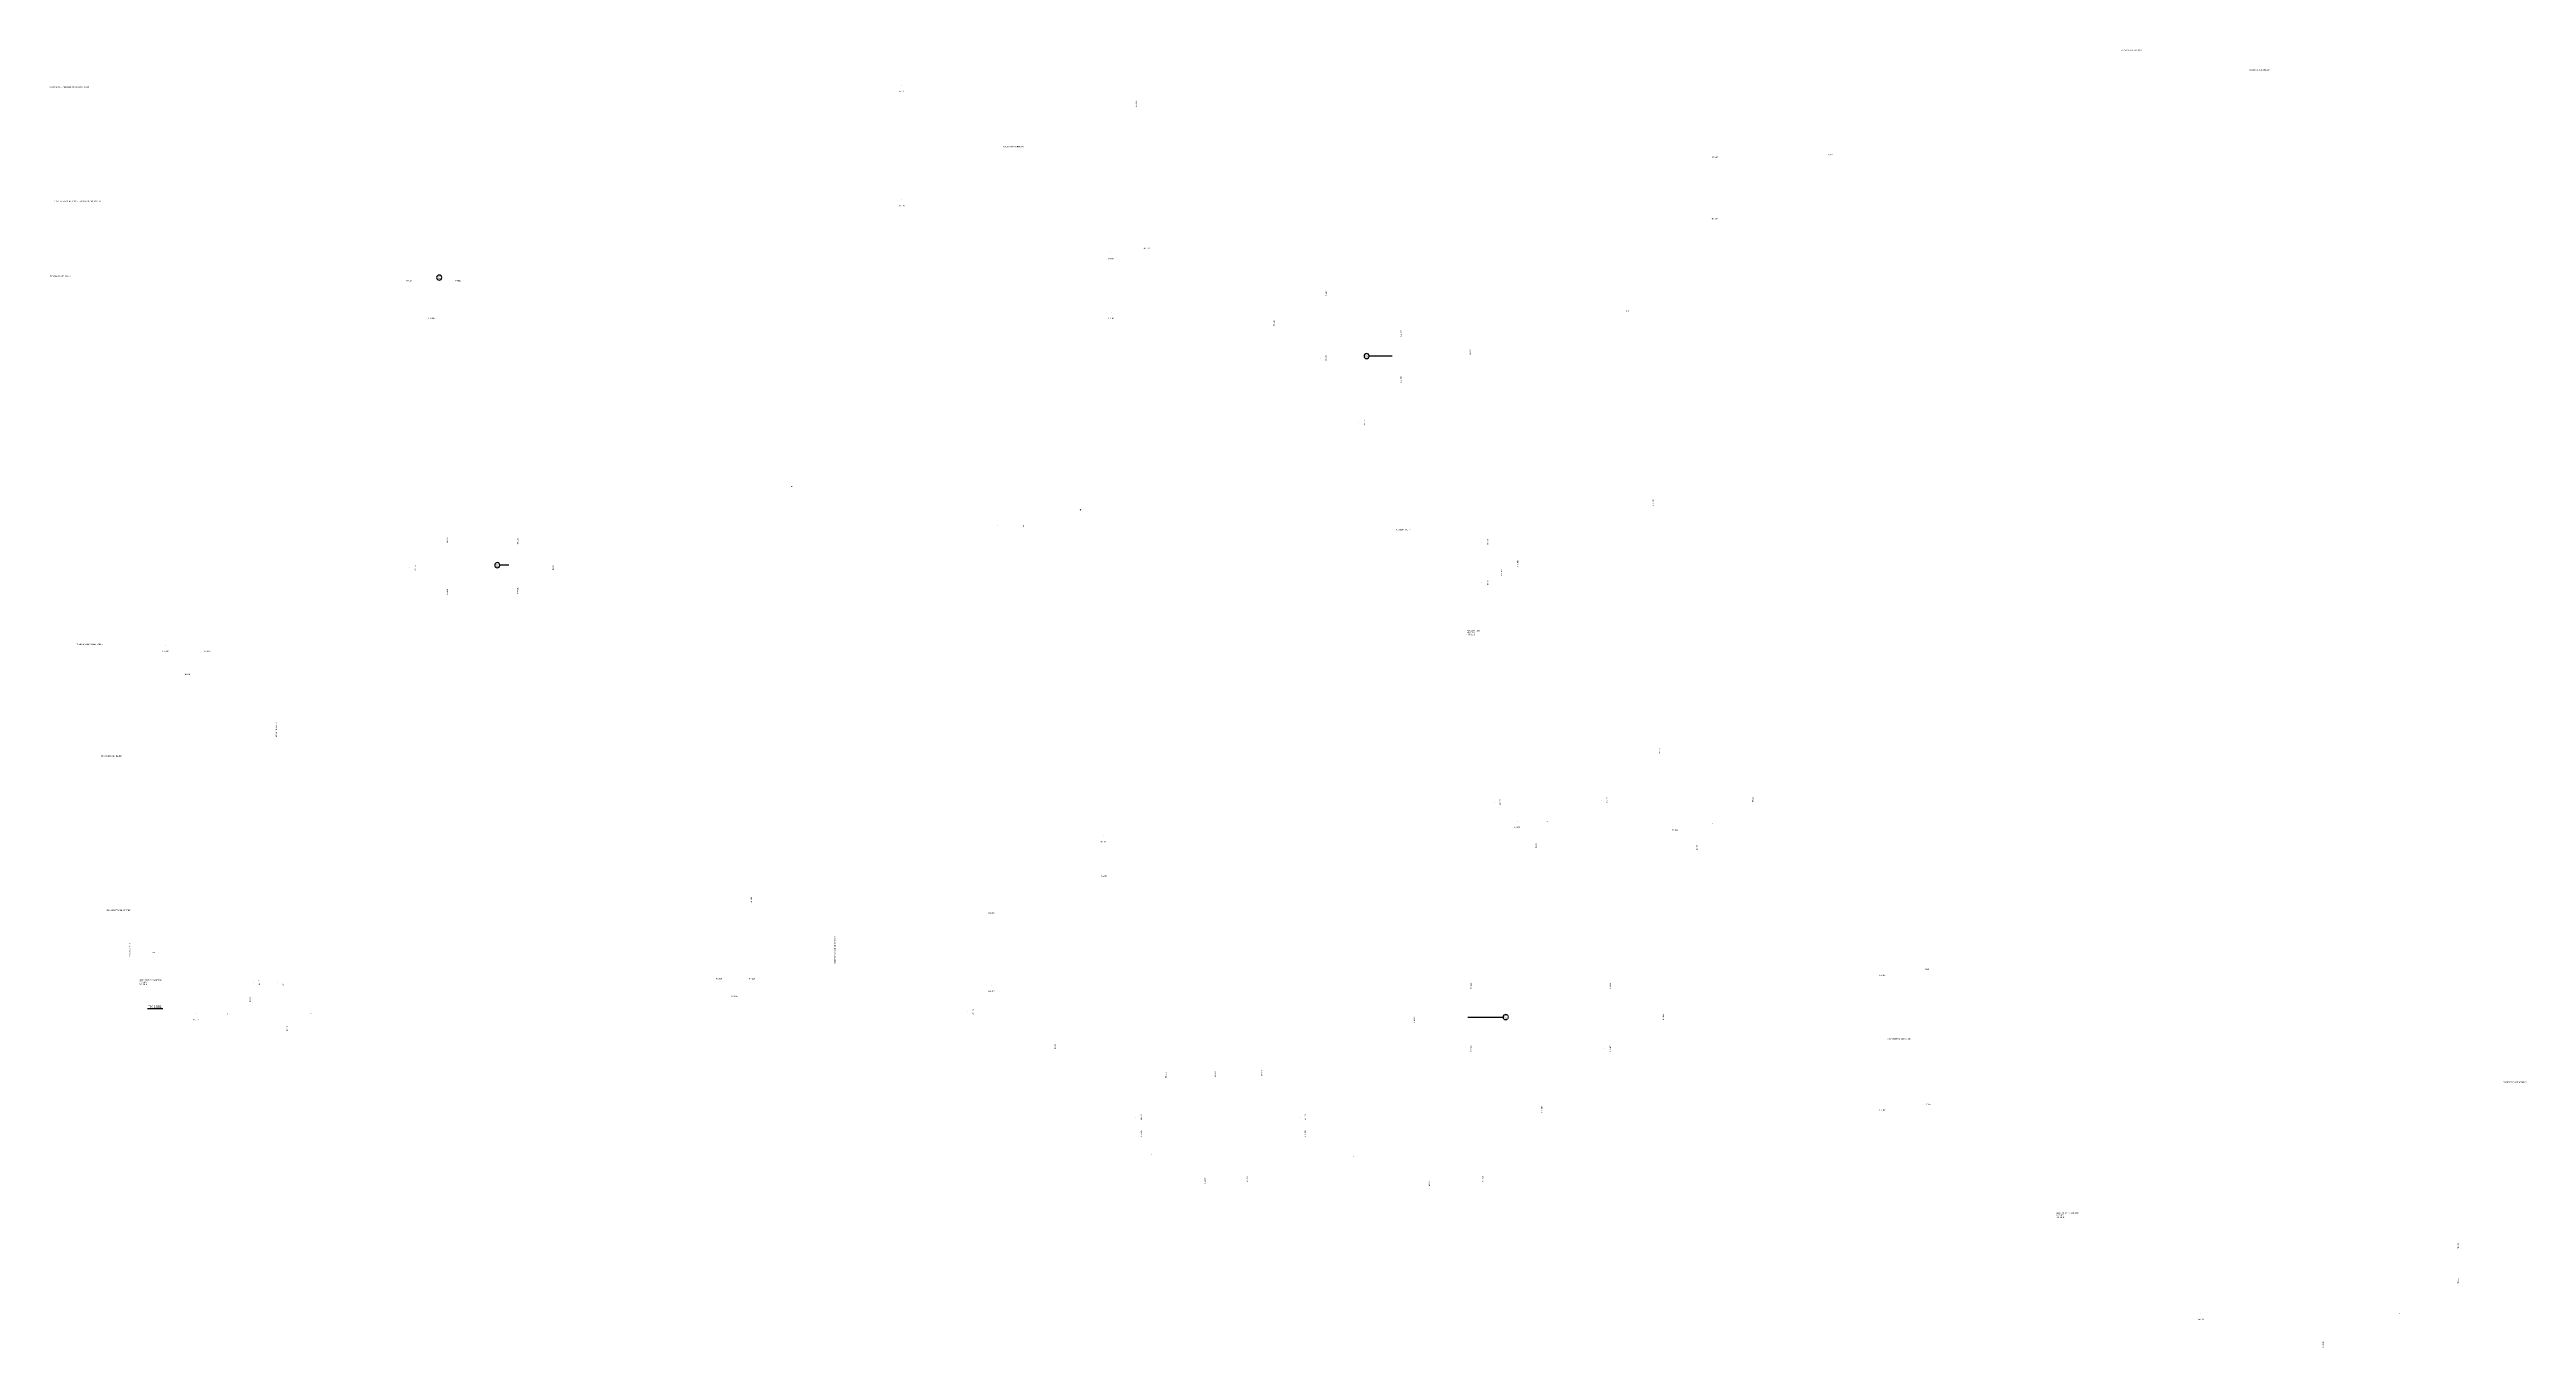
# Model space of a CAD drawing. Header units: millimetres. Extents: x -1662 to 3180, y -1452 to 1085.
import ezdxf
from ezdxf.enums import TextEntityAlignment as Align

# ---------------------------------------------------------------- set-up
doc = ezdxf.new("R2010")
doc.units = ezdxf.units.MM
doc.layers.add('Instrument', color=2, linetype='Continuous')
doc.layers.add('Text', color=7, linetype='Continuous')
doc.dimstyles.new('ISO-25', dxfattribs={"dimtxt": 2.5, "dimasz": 2.5, "dimexe": 1.25, "dimexo": 0.625, "dimtad": 1, "dimtxsty": 'Standard', "dimcen": 2.5, "dimadec": 0, "dimazin": 0, "dimtfac": 1, "dimtmove": 0, "dimatfit": 3, "dimfxl": 1, "dimarcsym": 0})

# ---------------------------------------------------------------- blocks, each defined once
blk = doc.blocks.new('Valve Label_block')
at = {"color": 0, "linetype": 'ByBlock', "lineweight": -2}
blk.add_attdef('#(TargetObject.Size)', text='', height=0.1, dxfattribs=at).set_placement((0, 0.1875), align=Align.BOTTOM_CENTER)
blk.add_attdef('#(TargetObject.Tag)', text='', height=0.1, dxfattribs=at).set_placement((0, -0.1875), align=Align.TOP_CENTER)
blk = doc.blocks.new('AdjacentPipeReducerStyle_block')
at = {"color": 0, "linetype": 'ByBlock', "lineweight": -2}
blk.add_attdef('#(PipeLines.Size)x#(PipeLines.Size)', text='', height=0.1, dxfattribs=at).set_placement((0, 0), align=Align.MIDDLE_CENTER)
blk = doc.blocks.new('*U105')
at = {"color": 0, "linetype": 'ByBlock', "lineweight": -2}
for start, end in [(0, 180), (180, 0)]:
    blk.add_arc((0, 0), 0.25, start, end, dxfattribs=at)
blk.add_wipeout([(-0.12, 0.15), (0.12, 0.15), (0.12, 0.02), (-0.12, 0.02)], dxfattribs=at)
blk.add_wipeout([(-0.14, -0.02), (0.14, -0.02), (0.14, -0.15), (-0.14, -0.15)], dxfattribs=at)
for tag, p in [('#(TargetObject.Type)', (0, 0.08)), ('#(TargetObject.LoopNumber)', (0, -0.08))]:
    blk.add_attdef(tag, text='', height=0.1, dxfattribs=at).set_placement(p, align=Align.MIDDLE_CENTER)
blk = doc.blocks.new('Valve Label - Angle_block')
at = {"color": 0, "linetype": 'ByBlock', "lineweight": -2}
blk.add_attdef('#(TargetObject.Size)', text='', height=0.1, dxfattribs=at).set_placement((0, 0), align=Align.MIDDLE_CENTER)
blk = doc.blocks.new('*U102')
at = {"color": 0, "linetype": 'ByBlock', "lineweight": -2}
for start, end in [(0, 180), (180, 0)]:
    blk.add_arc((0, 0), 0.25, start, end, dxfattribs=at)
blk.add_wipeout([(-0.18, 0.15), (0.18, 0.15), (0.18, 0.02), (-0.18, 0.02)], dxfattribs=at)
blk.add_wipeout([(-0.18, -0.02), (0.18, -0.02), (0.18, -0.15), (-0.18, -0.15)], dxfattribs=at)
for tag, p in [('#(TargetObject.Type)', (0, 0.08)), ('#(TargetObject.LoopNumber)', (0, -0.08))]:
    blk.add_attdef(tag, text='', height=0.1, dxfattribs=at).set_placement(p, align=Align.MIDDLE_CENTER)
blk = doc.blocks.new('Tag_block')
at = {"color": 0, "linetype": 'ByBlock', "lineweight": -2}
blk.add_attdef('#(TargetObject.Tag)', text='', height=0.1, dxfattribs=at).set_placement((0, 0), align=Align.MIDDLE_CENTER)
blk = doc.blocks.new('Pipeline Tag_block')
at = {"color": 0, "linetype": 'ByBlock', "lineweight": -2}
blk.add_attdef('#(TargetObject.Tag)', text='', height=0.1, dxfattribs=at).set_placement((0, 0), align=Align.MIDDLE_CENTER)
blk = doc.blocks.new('*U106')
at = {"color": 0, "linetype": 'ByBlock', "lineweight": -3}
blk.add_line((-0.6, -0.15), (0.62, -0.15), dxfattribs=at)
at = {"color": 0, "linetype": 'ByBlock', "lineweight": -2}
blk.add_attdef('#(Equipment.Tag)', text='', height=0.2, dxfattribs=at).set_placement((0, 0), align=Align.MIDDLE)

msp = doc.modelspace()

# ---------------------------------------------------------------- linework, layer by layer
for centre, radius, start, end in [((-233.3, 205.9), 33.4, 46.5735, 47.4949), ((217.1, 167.5), 28.6, 208.3309, 209.0189), ((216.8, 167.5), 28.6, 330.9811, 331.6397), ((389.5, 161.8), 43, 145.6348, 148.451)]:
    msp.add_arc(centre, radius, start, end)

# ---------------------------------------------------------------- block references
at = {"xscale": 25, "yscale": 25, "zscale": 25}
for name, p, values in [('Tag_block', (1423.2, 573.7), {'#(TargetObject.Tag)': 'N-4'}), ('AdjacentPipeReducerStyle_block', (1266, -423.6), {'#(PipeLines.Size)x#(PipeLines.Size)': '.x.'}), ('AdjacentPipeReducerStyle_block', (1589.2, -428.5), {'#(PipeLines.Size)x#(PipeLines.Size)': '.x.'}), ('Tag_block', (-1458.4, -680.1), {'#(TargetObject.Tag)': 'N-1'}), ('AdjacentPipeReducerStyle_block', (-1313.5, -799.8), {'#(PipeLines.Size)x#(PipeLines.Size)': '.x.'}), ('AdjacentPipeReducerStyle_block', (-1151, -799.3), {'#(PipeLines.Size)x#(PipeLines.Size)': '.x.'}), ('AdjacentPipeReducerStyle_block', (493, -1075.5), {'#(PipeLines.Size)x#(PipeLines.Size)': '.x.'}), ('AdjacentPipeReducerStyle_block', (886.9, -1078.7), {'#(PipeLines.Size)x#(PipeLines.Size)': '.x.'}), ('AdjacentPipeReducerStyle_block', (2931.7, -1385.3), {'#(PipeLines.Size)x#(PipeLines.Size)': '.x.'})]:
    msp.add_blockref(name, p, dxfattribs=at).add_auto_attribs(values)
at = {"layer": 'Instrument', "linetype": 'ByBlock', "xscale": 20, "yscale": 20, "zscale": 20}
for name, p, values in [('*U105', (-900, 639.2), {'#(TargetObject.Type)': 'XV', '#(TargetObject.LoopNumber)': '102'}), ('*U105', (912.9, 485.8), {'#(TargetObject.Type)': 'CV', '#(TargetObject.LoopNumber)': '103'}), ('*U105', (-786.5, 77), {'#(TargetObject.Type)': 'CV', '#(TargetObject.LoopNumber)': '102'}), ('*U102', (1184.8, -806.4), {'#(TargetObject.Type)': 'CV', '#(TargetObject.LoopNumber)': '104'})]:
    msp.add_blockref(name, p, dxfattribs=at).add_auto_attribs(values)
at = {"layer": 'Text', "xscale": 25, "yscale": 25, "zscale": 25}
for name, p, values in [('Valve Label_block', (4.3, 1009.1), {'#(TargetObject.Size)': '.', '#(TargetObject.Tag)': 'HA-141'}), ('Valve Label_block', (1592.8, 881), {'#(TargetObject.Size)': '.', '#(TargetObject.Tag)': 'HA-142'}), ('Valve Label_block', (4.3, 785.6), {'#(TargetObject.Size)': '.', '#(TargetObject.Tag)': 'HA-140'}), ('Valve Label_block', (1592.8, 760.6), {'#(TargetObject.Size)': '.', '#(TargetObject.Tag)': 'HA-143'}), ('Valve Label_block', (413.1, 682.1), {'#(TargetObject.Size)': '.', '#(TargetObject.Tag)': 'HA-193'}), ('Valve Label_block', (482.4, 702.1), {'#(TargetObject.Size)': '.', '#(TargetObject.Tag)': 'HA-145'}), ('Valve Label_block', (-959, 639.2), {'#(TargetObject.Size)': '.', '#(TargetObject.Tag)': 'HA-117'}), ('Valve Label_block', (-862.8, 639.2), {'#(TargetObject.Size)': '.', '#(TargetObject.Tag)': 'HA-119'}), ('Valve Label_block', (-914.8, 565.5), {'#(TargetObject.Size)': '.', '#(TargetObject.Tag)': 'HA-120'}), ('Valve Label_block', (414.4, 565.3), {'#(TargetObject.Size)': '.', '#(TargetObject.Tag)': 'HA-194'}), ('Valve Label_block', (-1434.9, -85.6), {'#(TargetObject.Size)': '.', '#(TargetObject.Tag)': 'HA-112'}), ('Valve Label_block', (-1353.3, -85.6), {'#(TargetObject.Size)': '.', '#(TargetObject.Tag)': 'HA-113'}), ('Valve Label_block', (-1392.8, -130.3), {'#(TargetObject.Size)': '.', '#(TargetObject.Tag)': 'HA-114'}), ('Valve Label_block', (1207.4, -429.6), {'#(TargetObject.Size)': '.', '#(TargetObject.Tag)': 'HA-159'}), ('Valve Label_block', (1516.3, -434.5), {'#(TargetObject.Size)': '.', '#(TargetObject.Tag)': 'HA-162'}), ('Valve Label_block', (397.8, -457.8), {'#(TargetObject.Size)': '.', '#(TargetObject.Tag)': 'HA-195'}), ('Valve Label - Angle_block', (-399, -521.1), {'#(TargetObject.Size)': '.'}), ('Valve Label_block', (399.5, -524.8), {'#(TargetObject.Size)': '.', '#(TargetObject.Tag)': 'HA-192'}), ('Valve Label_block', (179.7, -596.9), {'#(TargetObject.Size)': '.', '#(TargetObject.Tag)': 'HA-136'}), ('Valve Label_block', (-353.3, -725.1), {'#(TargetObject.Size)': '.', '#(TargetObject.Tag)': 'HA-124'}), ('Valve Label_block', (-288.6, -725.1), {'#(TargetObject.Size)': '.', '#(TargetObject.Tag)': 'HA-125'}), ('Valve Label_block', (1921.6, -718.6), {'#(TargetObject.Size)': '.', '#(TargetObject.Tag)': 'HA-187'}), ('Valve Label_block', (-323.1, -760), {'#(TargetObject.Size)': '.', '#(TargetObject.Tag)': 'HA-126'}), ('Valve Label_block', (179.7, -750.2), {'#(TargetObject.Size)': '.', '#(TargetObject.Tag)': 'HA-137'}), ('*U106', (-1455.5, -786.1), {'#(Equipment.Tag)': 'TK-1001'}), ('Valve Label_block', (-1375.7, -805.8), {'#(TargetObject.Size)': '.', '#(TargetObject.Tag)': 'HA-108'}), ('Valve Label_block', (1921.6, -982.3), {'#(TargetObject.Size)': '.', '#(TargetObject.Tag)': 'HA-186'}), ('Valve Label_block', (2543.6, -1391.3), {'#(TargetObject.Size)': '.', '#(TargetObject.Tag)': 'HA-188'})]:
    msp.add_blockref(name, p, dxfattribs=at).add_auto_attribs(values)
at = {"layer": 'Text', "xscale": 25, "yscale": 25, "zscale": 25, "rotation": 90}
for name, p, values in [('Valve Label_block', (456.6, 979.2), {'#(TargetObject.Size)': '.', '#(TargetObject.Tag)': 'HA-144'}), ('Valve Label_block', (827.6, 609.6), {'#(TargetObject.Size)': '.', '#(TargetObject.Tag)': 'HA-147'}), ('Valve Label_block', (725.7, 549.9), {'#(TargetObject.Size)': '.', '#(TargetObject.Tag)': 'HA-146'}), ('Valve Label_block', (974.5, 530.2), {'#(TargetObject.Size)': '.', '#(TargetObject.Tag)': 'HA-149'}), ('Valve Label_block', (827.6, 481.7), {'#(TargetObject.Size)': '.', '#(TargetObject.Tag)': 'HA-148'}), ('Valve Label_block', (1109.7, 492.8), {'#(TargetObject.Size)': '.', '#(TargetObject.Tag)': 'HA-200'}), ('Valve Label_block', (974.5, 440.3), {'#(TargetObject.Size)': '.', '#(TargetObject.Tag)': 'HA-199'}), ('Valve Label_block', (902.9, 355.9), {'#(TargetObject.Size)': '.', '#(TargetObject.Tag)': 'HA-152'}), ('Valve Label_block', (1467.7, 199.9), {'#(TargetObject.Size)': '.', '#(TargetObject.Tag)': 'HA-153'}), ('Valve Label_block', (-890.1, 125.9), {'#(TargetObject.Size)': '.', '#(TargetObject.Tag)': 'HA-127'}), ('Valve Label_block', (-752.7, 123.2), {'#(TargetObject.Size)': '.', '#(TargetObject.Tag)': 'HA-132'}), ('Valve Label_block', (1143.7, 121.9), {'#(TargetObject.Size)': '.', '#(TargetObject.Tag)': 'HA-154'}), ('Valve Label_block', (-952.9, 71.7), {'#(TargetObject.Size)': '.', '#(TargetObject.Tag)': 'HA-129'}), ('Valve Label_block', (-683.5, 71.7), {'#(TargetObject.Size)': '.', '#(TargetObject.Tag)': 'HA-130'}), ('Valve Label_block', (1170.7, 63), {'#(TargetObject.Size)': '.', '#(TargetObject.Tag)': 'HA-157'}), ('Valve Label_block', (1202.5, 80.6), {'#(TargetObject.Size)': '.', '#(TargetObject.Tag)': 'HA-155'}), ('Valve Label_block', (-890.1, 24.5), {'#(TargetObject.Size)': '.', '#(TargetObject.Tag)': 'HA-128'}), ('Valve Label_block', (-752.7, 27.2), {'#(TargetObject.Size)': '.', '#(TargetObject.Tag)': 'HA-131'}), ('Valve Label_block', (1143.7, 42.4), {'#(TargetObject.Size)': '.', '#(TargetObject.Tag)': 'HA-156'}), ('Valve Label_block', (1479.6, -286), {'#(TargetObject.Size)': '.', '#(TargetObject.Tag)': 'HA-165'}), ('Valve Label_block', (1167.8, -387), {'#(TargetObject.Size)': '.', '#(TargetObject.Tag)': 'HA-158'}), ('Valve Label_block', (1377.1, -382.4), {'#(TargetObject.Size)': '.', '#(TargetObject.Tag)': 'HA-160'}), ('Valve Label_block', (1661.6, -381.7), {'#(TargetObject.Size)': '.', '#(TargetObject.Tag)': 'HA-163'}), ('Valve Label_block', (1238.1, -471.6), {'#(TargetObject.Size)': '.', '#(TargetObject.Tag)': 'HA-161'}), ('Valve Label_block', (1553, -475.7), {'#(TargetObject.Size)': '.', '#(TargetObject.Tag)': 'HA-164'}), ('Valve Label_block', (-295.9, -578.1), {'#(TargetObject.Size)': '.', '#(TargetObject.Tag)': 'HA-122'}), ('Pipeline Tag_block', (-1504.8, -675.1), {'#(TargetObject.Tag)': '2"-250HC01-P-10'}), ('Valve Label_block', (-1275.9, -772.8), {'#(TargetObject.Size)': '.', '#(TargetObject.Tag)': 'HA-109'}), ('Valve Label_block', (-1257.4, -739.5), {'#(TargetObject.Size)': '.', '#(TargetObject.Tag)': 'HA-110'}), ('Valve Label_block', (-1211, -739.5), {'#(TargetObject.Size)': '.', '#(TargetObject.Tag)': 'HA-111'}), ('Valve Label_block', (1110.8, -745.1), {'#(TargetObject.Size)': '.', '#(TargetObject.Tag)': 'HA-180'}), ('Valve Label_block', (1383.6, -745.1), {'#(TargetObject.Size)': '.', '#(TargetObject.Tag)': 'HA-181'}), ('Valve Label_block', (137.8, -796.2), {'#(TargetObject.Size)': '.', '#(TargetObject.Tag)': 'HA-139'}), ('Valve Label_block', (1000.2, -811), {'#(TargetObject.Size)': '.', '#(TargetObject.Tag)': 'HA-179'}), ('Valve Label_block', (1486.8, -806.4), {'#(TargetObject.Size)': '.', '#(TargetObject.Tag)': 'HA-184'}), ('Valve Label_block', (-1203.4, -829.6), {'#(TargetObject.Size)': '.', '#(TargetObject.Tag)': 'HA-115'}), ('Valve Label_block', (297.8, -864.7), {'#(TargetObject.Size)': '.', '#(TargetObject.Tag)': 'HA-133'}), ('Valve Label_block', (1110.8, -867.7), {'#(TargetObject.Size)': '.', '#(TargetObject.Tag)': 'HA-182'}), ('Valve Label_block', (1383.6, -867.7), {'#(TargetObject.Size)': '.', '#(TargetObject.Tag)': 'HA-183'}), ('Valve Label_block', (514.7, -920), {'#(TargetObject.Size)': '.', '#(TargetObject.Tag)': 'HA-171'}), ('Valve Label_block', (611.2, -918.8), {'#(TargetObject.Size)': '.', '#(TargetObject.Tag)': 'HA-172'}), ('Valve Label_block', (701.9, -916.9), {'#(TargetObject.Size)': '.', '#(TargetObject.Tag)': 'HA-178'}), ('Valve Label_block', (466.6, -1002.7), {'#(TargetObject.Size)': '.', '#(TargetObject.Tag)': 'HA-173'}), ('Valve Label_block', (787.4, -1002.7), {'#(TargetObject.Size)': '.', '#(TargetObject.Tag)': 'HA-174'}), ('Valve Label_block', (1249.4, -986.7), {'#(TargetObject.Size)': '.', '#(TargetObject.Tag)': 'HA-185'}), ('Valve Label_block', (466.6, -1033.7), {'#(TargetObject.Size)': '.', '#(TargetObject.Tag)': 'HA-175'}), ('Valve Label_block', (787.4, -1033.7), {'#(TargetObject.Size)': '.', '#(TargetObject.Tag)': 'HA-176'}), ('Valve Label_block', (591.2, -1126.3), {'#(TargetObject.Size)': '.', '#(TargetObject.Tag)': 'HA-167'}), ('Valve Label_block', (673.5, -1123.1), {'#(TargetObject.Size)': '.', '#(TargetObject.Tag)': 'HA-166'}), ('Valve Label_block', (1029.5, -1132.4), {'#(TargetObject.Size)': '.', '#(TargetObject.Tag)': 'HA-170'}), ('Valve Label_block', (1134.2, -1122.9), {'#(TargetObject.Size)': '.', '#(TargetObject.Tag)': 'HA-168'}), ('Valve Label_block', (3040.3, -1253.8), {'#(TargetObject.Size)': '.', '#(TargetObject.Tag)': 'HA-191'}), ('Valve Label_block', (3040.3, -1322), {'#(TargetObject.Size)': '.', '#(TargetObject.Tag)': 'HA-190'}), ('Valve Label_block', (2776.6, -1446.8), {'#(TargetObject.Size)': '.', '#(TargetObject.Tag)': 'HA-189'})]:
    msp.add_blockref(name, p, dxfattribs=at).add_auto_attribs(values)

# ---------------------------------------------------------------- texts
at = {"char_height": 2.5, "attachment_point": 1}
for s, width, heights, insert in [('{\\fCalibri|b0|i0|c0|p34;FROM P7EJ504 VACUUM }', 564.58, [0], (2387.9, 1085)), ('{\\fCalibri|b0|i0|c0|p34;FROM p7EJ504 VACUUM}', 350.846, [0], (2639.2, 1046.4)), ('{\\fCalibri|b0|i0|c0|p34;COOLING WATER RETUREN TO COOLING TOWER}', 162.409, [0], (-1661.8, 1013.1)), ('{\\fCalibri|b0|i0|c0|p34;MDCB DIST. CONDENSER}', 151.986, [0], (203.3, 896.2)), ('{\\fCalibri|b0|i0|c0|p34;CWR}', 61.302, [0], (1816.1, 881)), ('{\\fTimes New Roman|b0|i0|c0|p18;COOLNG WATER SUPPLY FROM COOLING TOWER}', 231.007, [12.4], (-1652, 789.5)), ('{\\fCalibri|b0|i0|c0|p34;MP STEAM FROM BOILER}', 215.39, [0], (-1661, 643.6)), ('{\\fCalibri|b0|i0|c0|p34;N2 FROM UTILITY}', 143.489, [0], (970.8, 147.9)), ('{\\fCalibri|b0|i0|c0|p34;(X BAR) LP STEAM FROM BOILER}', 117.86, [0], (-1609.3, -76.3)), ('{\\fCalibri|b0|i0|c0|p34;MDCB DIST. REC\\PMOC: MS\\PCAP:1.5 KL}', 157.362, [0], (1108.7, -49.6)), ('{\\fCalibri|b0|i0|c0|p34;TO CONDENSATE HEADER}', 172.5, [0], (-1561.7, -294.7)), ('{\\fCalibri|b0|i0|c0|p34;FROM REACTOR CRUDE CDPE }', 231.652, [0], (-1550.6, -596.6)), ('{\\fCalibri|b0|i0|c0|p34;CWR}', 64.707, [0], (2004.6, -711.9)), ('{\\fCalibri|b0|i0|c0|p34;CRUDE CDPE STORAGE TANK\\PMOC: MS\\PCAP: 30 KL}', 133.861, [0], (-1487.2, -732.8)), ('{\\fCalibri|b0|i0|c0|p34;MDCB BOTTOM SUBCOOLER}', 206.48, [0], (1930.5, -848.1)), ('{\\fCalibri|b0|i0|c0|p34;TO P7D202 CRUDE DCDPE-02 }', 501.834, [0], (3134.1, -932.8)), ('{\\fCalibri|b0|i0|c0|p34;CWS}', 171.015, [0], (2007.7, -975.4)), ('{\\fCalibri|b0|i0|c0|p34;CRUDE CDPE STORAGE TANK\\PMOC: MS\\PCAP: 30 KL}', 218.362, [0], (2260.2, -1188))]:
    msp.add_mtext_dynamic_manual_height_columns(s, width=width, gutter_width=12.5, heights=heights, dxfattribs=dict(at, insert=insert))
at = {"char_height": 2.5, "attachment_point": 1, "rotation": 90}
for s, width, insert in [('{\\fCalibri|b0|i0|c0|p34;MDCB PREHEATER}', 30.618, (-1219.7, -259.1)), ('{\\fCalibri|b0|i0|c0|p34;MDCB THERMO-SYPHON REBOILER}', 206.917, (-127.5, -703.2))]:
    msp.add_mtext_dynamic_manual_height_columns(s, width=width, gutter_width=12.5, heights=[0], dxfattribs=dict(at, insert=insert))

# ---------------------------------------------------------------- next in the draw order: leaders
at = {"layer": 'Instrument', "linetype": 'ByBlock', "has_arrowhead": 0}
for points in [[(963.2, 485.8), (917.9, 485.8)], [(-763.9, 77), (-781.5, 77)], [(1110.8, -806.4), (1179.8, -806.4)]]:
    msp.add_leader(points, dimstyle='ISO-25', dxfattribs=at)

doc.saveas('drawing.dxf')
